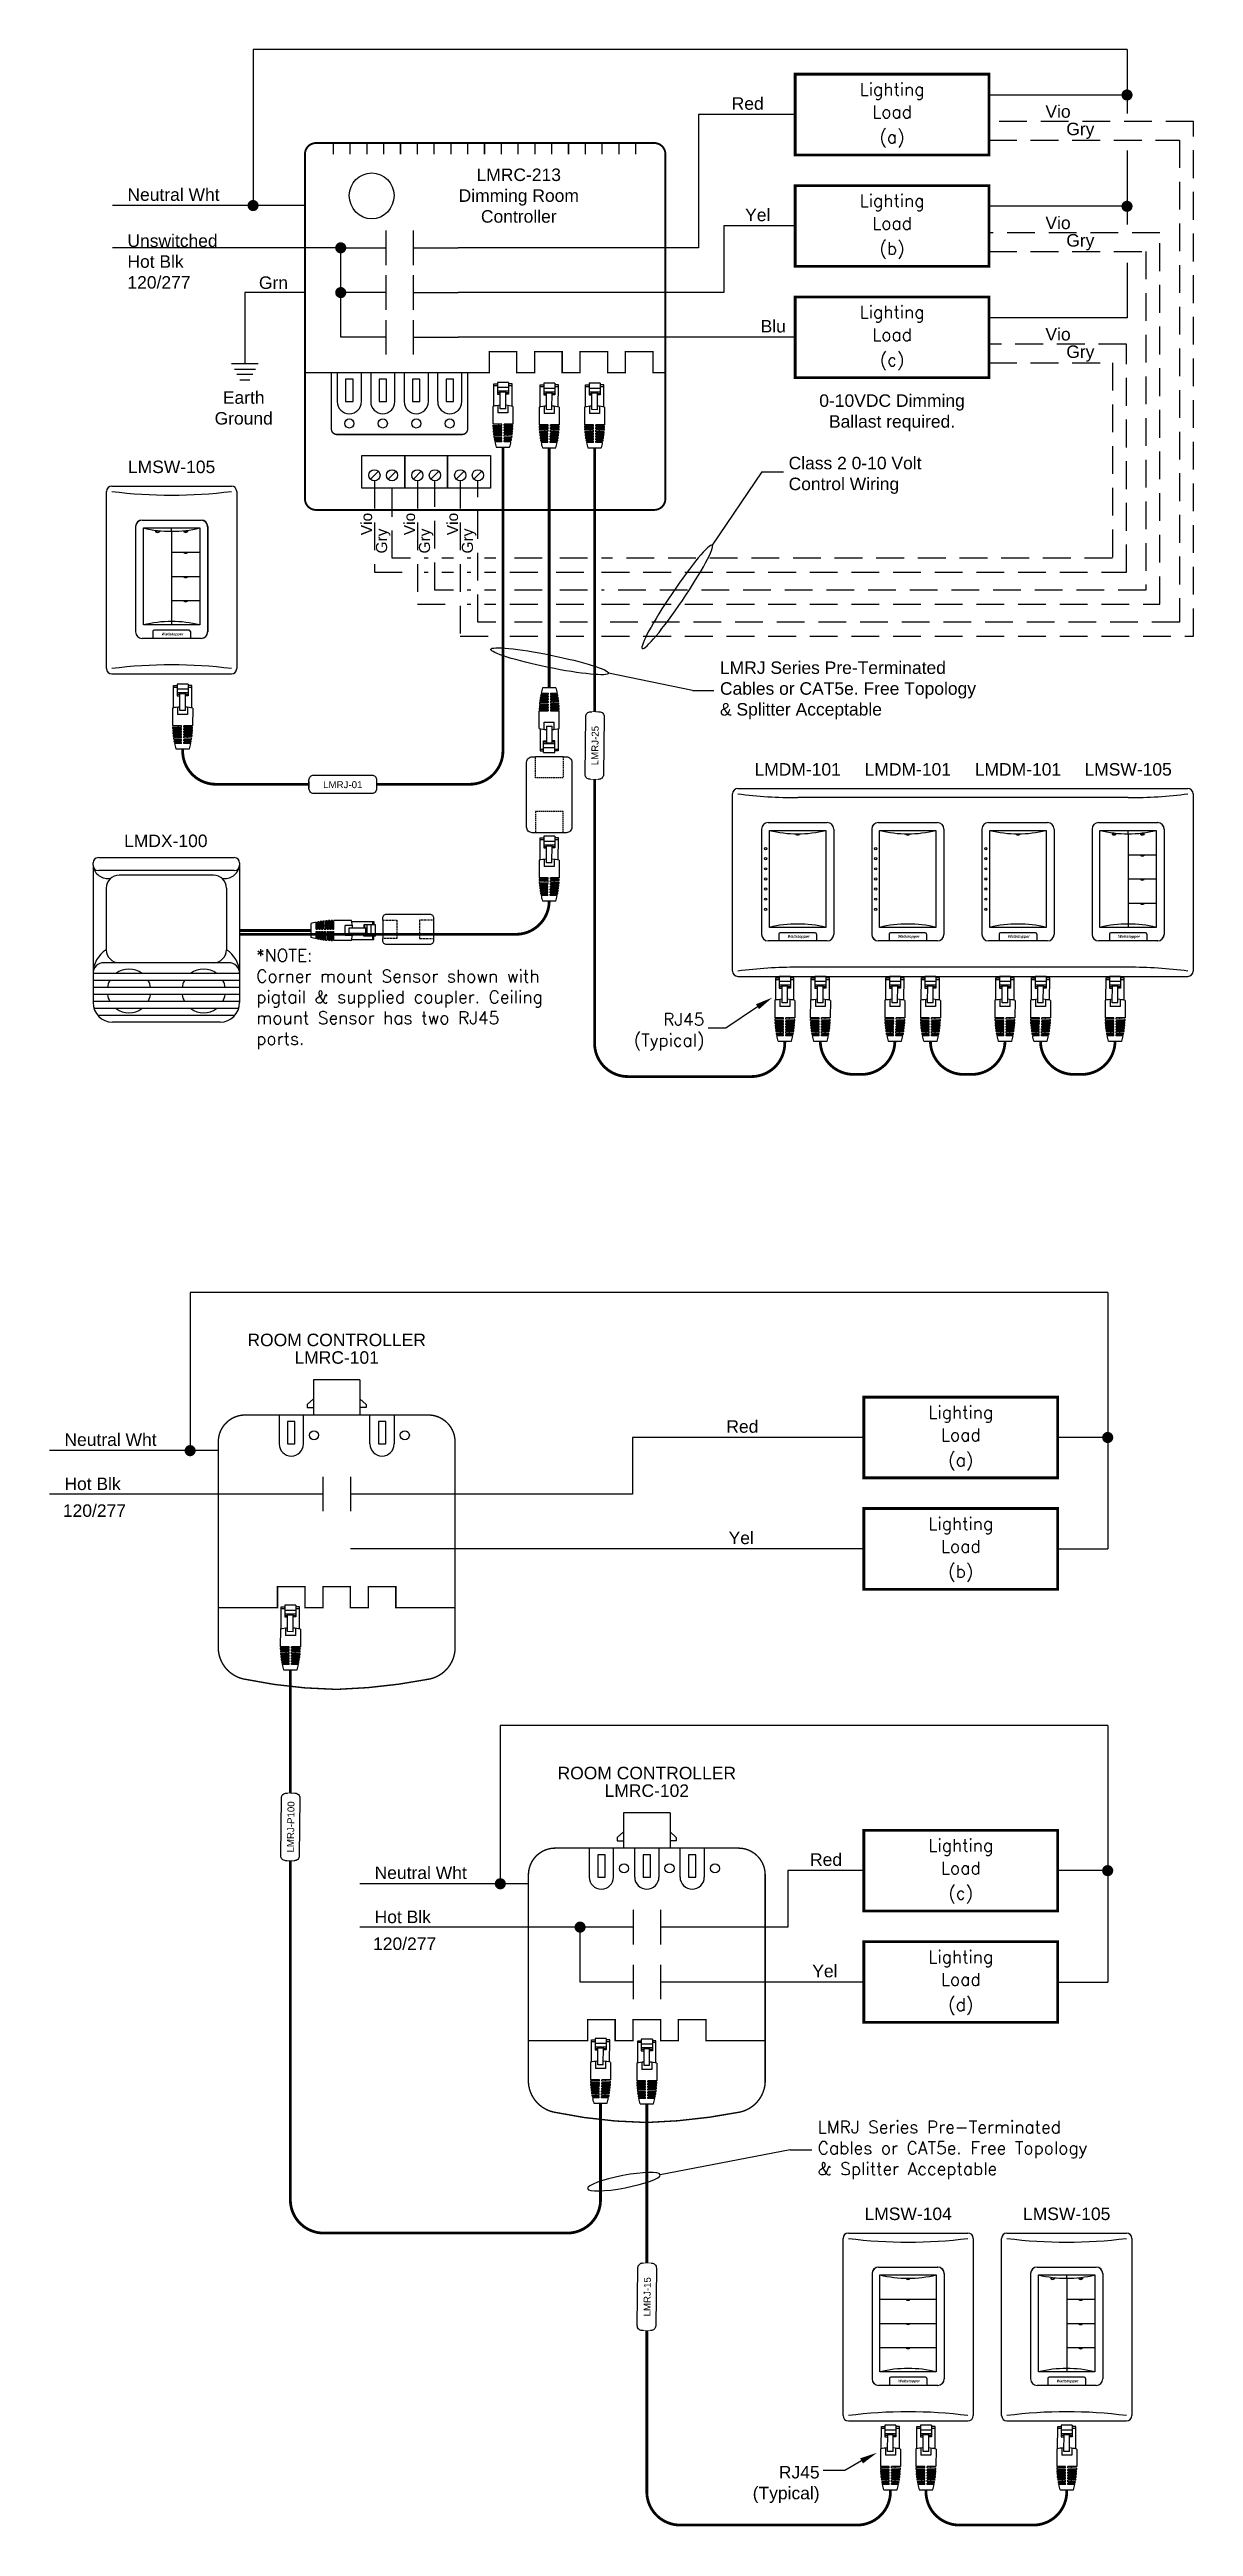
# Model space of a CAD drawing. Header units: inches. Extents: x 59 to 3361, y -1026 to 1732.
# Drawn here: x 1146.4 to 1352.3, y 31.7 to 477.8 of the extents above; entities that cross this region are included whole.
import ezdxf
from ezdxf.enums import TextEntityAlignment as Align

# ---------------------------------------------------------------- set-up
doc = ezdxf.new("R2010")
doc.units = ezdxf.units.IN
doc.header["$MEASUREMENT"] = 0
doc.linetypes.add('HIDDEN', pattern=[0.375, 0.25, -0.125])
doc.layers.add('WS_DETAIL', color=7, linetype='Continuous')
doc.styles.add('ARIAL', font='arial.ttf')
doc.styles.add('ROMANS', font='ROMANS.shx', dxfattribs={"height": 0.0625})

msp = doc.modelspace()

# ---------------------------------------------------------------- texts
at = {"style": 'ROMANS'}
for s, p in [('Lighting', (1298.04, 469.53)), ('Load', (1298.04, 465.46)), ('(a)', (1298.04, 460.92)), ('Lighting', (1298.04, 449.47)), ('Load', (1298.04, 445.4)), ('(b)', (1298.04, 440.87)), ('Lighting', (1298.04, 429.42)), ('Load', (1298.04, 425.35)), ('(c)', (1298.04, 420.81)), ('Lighting', (1310.41, 231.28)), ('Load', (1310.41, 227.21)), ('(a)', (1310.41, 222.67)), ('Lighting', (1310.41, 211.22)), ('Load', (1310.41, 207.14)), ('(b)', (1310.41, 202.61)), ('Lighting', (1310.41, 153.28)), ('Load', (1310.41, 149.2)), ('(c)', (1310.41, 144.67)), ('Lighting', (1310.41, 133.21)), ('Load', (1310.41, 129.14)), ('(d)', (1310.41, 124.6))]:
    msp.add_text(s, height=2.25, dxfattribs=at).set_placement(p, align=Align.CENTER)
at = {"linetype": 'Continuous', "style": 'ARIAL'}
for s, insert, char_height, width, attachment_point in [('Red', (1269.17, 468.07), 2.249, 51.3211, 4), ('Vio', (1325.65, 466.64), 2.249, 51.3211, 4), ('Gry', (1329.41, 463.17), 2.249, 51.3211, 4), ('Neutral Wht', (1160.39, 451.67), 2.2491, 37.2941, 4), ('Yel', (1271.59, 448.01), 2.249, 51.3211, 4), ('Vio', (1325.65, 446.58), 2.249, 51.3211, 4), ('Unswitched\\PHot Blk\\P120/277', (1160.39, 439.61), 2.249, 57.738, 4), ('Gry', (1329.41, 443.11), 2.249, 51.3211, 4), ('Blu', (1274.38, 427.96), 2.249, 51.3211, 4), ('Vio', (1325.65, 426.52), 2.249, 51.3211, 4), ('Gry', (1329.41, 423.05), 2.249, 51.3211, 4), ('LMRJ Series Pre-Terminated \\PCables or CAT5e. Free Topology \\P& Splitter Acceptable', (1267.06, 362.4), 2.2491, 57.738, 4), ('{\\Fromans|c0;*NOTE:\\PCorner mount Sensor shown with pigtail & supplied coupler. Ceiling mount Sensor has two RJ45 ports. }', (1183.58, 315.81), 2.2491, 57.738, 1), ('Neutral Wht', (1149.05, 227.45), 2.25, 37.309, 4), ('Red', (1268.21, 229.82), 2.25, 51.3416, 4), ('Hot Blk', (1149.05, 219.5), 2.25, 37.309, 4), ('120/277', (1148.77, 214.67), 2.25, 37.309, 4), ('Yel', (1268.62, 209.76), 2.25, 51.3416, 4), ('Red', (1283.28, 151.82), 2.25, 51.3416, 4), ('Neutral Wht', (1204.89, 149.45), 2.25, 37.309, 4), ('Hot Blk', (1204.89, 141.5), 2.25, 37.309, 4), ('120/277', (1204.61, 136.67), 2.25, 37.309, 4), ('Yel', (1283.68, 131.75), 2.25, 51.3416, 4), ('RJ45\\P(Typical)', (1285, 39.29), 2.25, 37.309, 6)]:
    msp.add_mtext(s, dxfattribs=dict(at, insert=insert, char_height=char_height, width=width, attachment_point=attachment_point))
at = {"style": 'ARIAL'}
for s, insert, char_height, width, attachment_point in [('Grn', (1184.06, 435.81), 2.248, 35.2871, 4), ('Earth\\PGround', (1181.32, 413.25), 2.248, 57.7149, 5), ('0-10VDC Dimming\\PBallast required.', (1298.04, 415.71), 2.25, 40.9705, 2)]:
    msp.add_mtext(s, dxfattribs=dict(at, insert=insert, char_height=char_height, width=width, attachment_point=attachment_point))
at = {"insert": (1279.42, 404.46), "char_height": 2.2491, "attachment_point": 1, "style": 'ARIAL'}
msp.add_mtext('{\\fHelveticaNeueLTStd-BdCn|b0|i0|c0|p1;Class 2 0-10 Volt \\PControl Wiring}', dxfattribs=at)
at = {"linetype": 'Continuous', "char_height": 1.999, "width": 51.3211, "attachment_point": 4, "rotation": 90, "style": 'ARIAL'}
for s, insert in [('Vio', (1203.45, 390.34)), ('Vio', (1211.18, 390.34)), ('Vio', (1218.92, 390.34)), ('Gry', (1206.44, 387.05)), ('Gry', (1214.17, 387.05)), ('Gry', (1221.9, 387.05))]:
    msp.add_mtext(s, dxfattribs=dict(at, insert=insert))

# ---------------------------------------------------------------- blocks, each defined once
blk = doc.blocks.new('*U122')
at = {"layer": 'WS_DETAIL', "const_width": 0.5}
for points in [[(0, 101.42), (0, 6)], [(55.84, 6), (55.84, 23.42)], [(6, 0), (49.84, 0)]]:
    blk.add_lwpolyline(points, dxfattribs=at)
for points in [[(0, 6, 0.414214), (6, 0)], [(49.84, 0, 0.414214), (55.84, 6)]]:
    blk.add_lwpolyline(points, format="xyb", dxfattribs=at)
blk = doc.blocks.new('*U123')
at = {"layer": 'WS_DETAIL', "const_width": 0.5}
for points in [[(0, 75.86), (0, 6)], [(43.86, 6), (43.86, 6.36)], [(6, 0), (37.86, 0)]]:
    blk.add_lwpolyline(points, dxfattribs=at)
for points in [[(0, 6, 0.414214), (6, 0)], [(37.86, 0, 0.414214), (43.86, 6)]]:
    blk.add_lwpolyline(points, format="xyb", dxfattribs=at)
blk = doc.blocks.new('A$C467F20F6')
at = {"linetype": 'Continuous'}
blk.add_line((36.48, 7.37), (13.08, 2.91), dxfattribs=at)
blk.add_line((36.48, 7.37), (40.37, 7.37))
at = {"extrusion": (0, 0, -1)}
blk.add_ellipse((6.54, 1.66), major_axis=(6.54, 1.25), ratio=0.168693, dxfattribs=at)
at = {"linetype": 'Continuous', "insert": (41.44, 7.37), "char_height": 2.25, "width": 57.7611, "attachment_point": 4, "style": 'ROMANS'}
blk.add_mtext('LMRJ Series Pre-Terminated \\PCables or CAT5e. Free Topology \\P& Splitter Acceptable', dxfattribs=at)
blk = doc.blocks.new('*U218')
for p, q in [((-4.19, 55.74), (-4.19, 49.41)), ((4.2, 55.74), (-4.19, 55.74)), ((4.2, 55.74), (4.2, 49.41)), ((-10.35, 49.41), (-10.35, 44.2)), ((-5.98, 44.2), (-5.98, 49.41)), ((-4.19, 52.35), (-5.3, 51.32)), ((-5.3, 51.32), (-5.3, 50.75)), ((-5.3, 50.75), (-4.19, 50.75)), ((4.2, 52.35), (5.32, 51.32)), ((5.32, 50.75), (4.2, 50.75)), ((5.32, 51.32), (5.32, 50.75)), ((6, 44.2), (6, 49.41)), ((10.36, 49.41), (10.36, 44.2)), ((-2.47, 38.28), (-2.47, 32.07)), ((-2.47, 38.28), (-2.47, 32.07)), ((2.48, 38.28), (2.48, 32.07)), ((2.48, 38.28), (2.48, 32.07))]:
    blk.add_line(p, q)
at = {"linetype": 'Continuous', "const_width": 0.25}
blk.add_lwpolyline([(0, 0, -0.048346), (-16.8, 1.88, -0.329956), (-21.3, 7.15), (-21.3, 44.59, -0.414214), (-16.48, 49.41), (16.5, 49.41, -0.414214), (21.32, 44.59), (21.32, 37.07), (21.32, 22.53), (21.32, 7.15, -0.329956), (16.82, 1.88, -0.0415), (0, 0, -0.024292)], format="xyb", dxfattribs=at)
for points in [[(-8.83, 44.2), (-7.5, 44.2), (-7.5, 48.23), (-8.83, 48.23)], [(7.52, 44.2), (8.84, 44.2), (8.84, 48.23), (7.52, 48.23)]]:
    blk.add_lwpolyline(points, close=True)
for points in [[(-2.47, 35.18), (-12, 35.18)], [(12.01, 35.18), (2.48, 35.18), (2.48, 35.18)]]:
    blk.add_lwpolyline(points)
at = {"const_width": 0.25}
blk.add_lwpolyline([(-21.3, 14.72), (-10.64, 14.72), (-10.64, 18.51), (-5.69, 18.51), (-5.69, 14.72), (-2.47, 14.72), (-2.47, 18.51), (2.49, 18.51), (2.49, 14.72), (5.7, 14.72), (5.7, 18.51), (10.66, 18.51), (10.66, 14.72), (21.32, 14.72)], dxfattribs=at)
for centre in [(-4.08, 45.77), (12.27, 45.77)]:
    blk.add_circle(centre, 0.82)
for centre in [(-8.17, 44.2), (8.18, 44.2)]:
    blk.add_arc(centre, 2.18, 180, 0)
at = {"char_height": 2.25, "width": 40.9705, "attachment_point": 2, "style": 'ARIAL'}
for s, insert in [('ROOM CONTROLLER', (0.01, 64.06)), ('LMRC-101', (0.01, 60.89))]:
    blk.add_mtext(s, dxfattribs=dict(at, insert=insert))
blk = doc.blocks.new('*U217')
for p, q in [((-4.19, 55.74), (-4.19, 49.41)), ((4.2, 55.74), (-4.19, 55.74)), ((4.2, 55.74), (4.2, 49.41)), ((-10.35, 49.41), (-10.35, 44.2)), ((-5.98, 44.2), (-5.98, 49.41)), ((-4.19, 52.35), (-5.3, 51.32)), ((-5.3, 51.32), (-5.3, 50.75)), ((-5.3, 50.75), (-4.19, 50.75)), ((-2.17, 44.2), (-2.17, 49.41)), ((2.19, 49.41), (2.19, 44.2)), ((4.2, 52.35), (5.32, 51.32)), ((5.32, 50.75), (4.2, 50.75)), ((5.32, 51.32), (5.32, 50.75)), ((6, 44.2), (6, 49.41)), ((10.36, 49.41), (10.36, 44.2)), ((-2.47, 38.28), (-2.47, 32.07)), ((-2.47, 38.28), (-2.47, 32.07)), ((2.48, 38.28), (2.48, 32.07)), ((2.48, 38.28), (2.48, 32.07)), ((-2.47, 28.4), (-2.47, 22.19)), ((-2.47, 28.4), (-2.47, 22.19)), ((2.48, 28.4), (2.48, 22.19)), ((2.48, 28.4), (2.48, 22.19))]:
    blk.add_line(p, q)
at = {"linetype": 'Continuous', "const_width": 0.25}
blk.add_lwpolyline([(0, 0, -0.048346), (-16.8, 1.88, -0.329956), (-21.3, 7.15), (-21.3, 44.59, -0.414214), (-16.48, 49.41), (16.5, 49.41, -0.414214), (21.32, 44.59), (21.32, 37.07), (21.32, 22.53), (21.32, 7.15, -0.329956), (16.82, 1.88, -0.0415), (0, 0, -0.024292)], format="xyb", dxfattribs=at)
for points in [[(-8.83, 44.2), (-7.5, 44.2), (-7.5, 48.23), (-8.83, 48.23)], [(-0.65, 44.2), (0.67, 44.2), (0.67, 48.23), (-0.65, 48.23)], [(7.52, 44.2), (8.84, 44.2), (8.84, 48.23), (7.52, 48.23)]]:
    blk.add_lwpolyline(points, close=True)
at = {"const_width": 1}
blk.add_lwpolyline([(-12.5, 35.18, 1), (-11.5, 35.18, 1)], format="xyb", close=True, dxfattribs=at)
for points in [[(-2.47, 35.18), (-12, 35.18)], [(-2.47, 25.3), (-12, 25.3), (-12, 34.68)], [(12.01, 35.18), (2.48, 35.18), (2.48, 35.18)], [(12.01, 25.3), (2.48, 25.3), (2.48, 25.3)]]:
    blk.add_lwpolyline(points)
at = {"const_width": 0.25}
blk.add_lwpolyline([(-21.3, 14.72), (-10.64, 14.72), (-10.64, 18.51), (-5.69, 18.51), (-5.69, 14.72), (-2.47, 14.72), (-2.47, 18.51), (2.49, 18.51), (2.49, 14.72), (5.7, 14.72), (5.7, 18.51), (10.66, 18.51), (10.66, 14.72), (21.32, 14.72)], dxfattribs=at)
for centre in [(-4.08, 45.77), (4.1, 45.77), (12.27, 45.77)]:
    blk.add_circle(centre, 0.82)
for centre in [(-8.17, 44.2), (0.01, 44.2), (8.18, 44.2)]:
    blk.add_arc(centre, 2.18, 180, 0)
at = {"char_height": 2.25, "width": 40.9705, "attachment_point": 2, "style": 'ARIAL'}
for s, insert in [('ROOM CONTROLLER', (0.01, 64.06)), ('LMRC-102', (0.01, 60.89))]:
    blk.add_mtext(s, dxfattribs=dict(at, insert=insert))
blk = doc.blocks.new('WallPlate1Gang')
for p, q in [((-11.72, 0.96), (-11.72, 32.87)), ((-10.76, 33.83), (10.76, 33.83)), ((11.72, 32.87), (11.72, 0.96)), ((-5.31, 27.69), (5.31, 27.69)), ((-6.49, 26.51), (-6.49, 7.57)), ((6.49, 26.51), (6.49, 7.57)), ((5.31, 6.39), (-5.31, 6.39)), ((-10.76, 0), (10.76, 0))]:
    blk.add_line(p, q)
for centre, radius, start, end in [((-10.76, 32.87), 0.96, 90, 180), ((0, 117.5), 85.31, 262.7571, 277.2429), ((10.76, 32.87), 0.96, 0, 90), ((-5.31, 26.51), 1.18, 90, 180), ((5.31, 26.51), 1.18, 0, 90), ((-5.31, 7.57), 1.18, 180, 270), ((5.31, 7.57), 1.18, 270, 0), ((-10.76, 0.96), 0.96, 180, 270), ((0, -83.67), 85.31, 82.7571, 97.2429), ((10.76, 0.96), 0.96, 270, 0)]:
    blk.add_arc(centre, radius, start, end)
blk = doc.blocks.new('*U113')
blk.add_blockref('WallPlate1Gang', (0, -0.01))
blk = doc.blocks.new('*U283')
for p, q in [((-6.5, 20.13), (-6.5, 1.18)), ((-5.32, 21.31), (5.32, 21.31)), ((-5.07, 2.44), (-5.07, 19.89)), ((-5.07, 19.89), (5.07, 19.89)), ((-0.33, 19.29), (-0.33, 19.19)), ((0.33, 19.29), (0.33, 19.19)), ((5.07, 19.89), (5.07, 2.44)), ((6.5, 20.13), (6.5, 1.18)), ((-5.07, 15.52), (0, 15.52)), ((-0.33, 15.53), (-0.33, 15.42)), ((0, 15.52), (5.07, 15.52)), ((0.33, 15.53), (0.33, 15.42)), ((-5.07, 11.16), (0, 11.16)), ((-0.33, 11.17), (-0.33, 11.06)), ((0, 11.16), (5.07, 11.16)), ((0.33, 11.17), (0.33, 11.06)), ((-5.07, 6.8), (0, 6.8)), ((-0.33, 6.81), (-0.33, 6.7)), ((0, 6.8), (5.07, 6.8)), ((0.33, 6.81), (0.33, 6.7)), ((5.32, 0), (-5.32, 0)), ((5.07, 2.44), (-5.07, 2.44)), ((5.07, 2.44), (-5.07, 2.44)), ((-3.38, 1.24), (-3.38, 0)), ((3.14, 1.48), (-3.14, 1.48)), ((3.38, 1.24), (3.38, 0))]:
    blk.add_line(p, q)
for centre, radius, start, end in [((-5.32, 20.13), 1.18, 90, 180), ((0, 41.25), 21.96, 256.6482, 283.3518), ((0, 19.73), 0.639, 238.6629, 301.3371), ((5.32, 20.13), 1.18, 0, 90), ((0, 15.97), 0.639, 238.6629, 301.3371), ((0, 11.61), 0.639, 238.6629, 301.3371), ((0, 7.25), 0.639, 238.6629, 301.3371), ((-5.32, 1.18), 1.18, 180, 270), ((0, -18.92), 21.96, 76.6482, 103.3518), ((-3.14, 1.24), 0.239, 90, 180), ((3.14, 1.24), 0.239, 0, 90), ((5.32, 1.18), 1.18, 270, 0)]:
    blk.add_arc(centre, radius, start, end)
at = {"style": 'ARIAL'}
for s, insert, char_height, width, attachment_point in [('LMSW-104', (0, 32.02), 2.25, 40.9705, 2), ('{\\fArial|b1|i1|c0|p34;Wattstopper}', (-1.79, 1.04), 0.4798, 3.7953, 1)]:
    blk.add_mtext(s, dxfattribs=dict(at, insert=insert, char_height=char_height, width=width, attachment_point=attachment_point))
blk = doc.blocks.new('*U286')
for p, q in [((-6.5, 20.13), (-6.5, 1.18)), ((-5.32, 21.31), (5.32, 21.31)), ((-5.07, 2.44), (-5.07, 19.89)), ((-5.07, 19.89), (5.07, 19.89)), ((-2.87, 19.29), (-2.87, 19.19)), ((-2.2, 19.29), (-2.87, 19.29)), ((-2.2, 19.29), (-2.2, 19.19)), ((0, 19.29), (0, 19.89)), ((0, 19.29), (0, 3.04)), ((2.2, 19.29), (2.2, 19.19)), ((2.2, 19.29), (2.87, 19.29)), ((2.87, 19.29), (2.87, 19.19)), ((5.07, 19.89), (5.07, 2.44)), ((6.5, 20.13), (6.5, 1.18)), ((0, 15.52), (5.07, 15.52)), ((2.2, 15.52), (2.2, 15.42)), ((2.87, 15.52), (2.87, 15.42)), ((0, 11.16), (5.07, 11.16)), ((2.2, 11.16), (2.2, 11.06)), ((2.87, 11.16), (2.87, 11.06)), ((0, 6.8), (5.07, 6.8)), ((2.2, 6.8), (2.2, 6.7)), ((2.87, 6.8), (2.87, 6.7)), ((5.32, 0), (-5.32, 0)), ((5.07, 2.44), (-5.07, 2.44)), ((-3.38, 1.24), (-3.38, 0)), ((3.14, 1.48), (-3.14, 1.48)), ((0, 3.04), (0, 2.44)), ((3.38, 1.24), (3.38, 0))]:
    blk.add_line(p, q)
for centre, radius, start, end in [((-5.32, 20.13), 1.18, 90, 180), ((0, 41.25), 21.96, 256.6482, 283.3518), ((-2.54, 19.73), 0.639, 238.6629, 301.3371), ((2.54, 19.73), 0.639, 238.6629, 301.3371), ((5.32, 20.13), 1.18, 0, 90), ((2.54, 15.96), 0.639, 238.6629, 301.3371), ((2.54, 11.6), 0.639, 238.6629, 301.3371), ((2.54, 7.24), 0.639, 238.6629, 301.3371), ((-5.32, 1.18), 1.18, 180, 270), ((0, -18.92), 21.96, 76.6482, 103.3518), ((-3.14, 1.24), 0.239, 90, 180), ((3.14, 1.24), 0.239, 0, 90), ((5.32, 1.18), 1.18, 270, 0)]:
    blk.add_arc(centre, radius, start, end)
at = {"style": 'ARIAL'}
for s, insert, char_height, width, attachment_point in [('LMSW-105', (0, 32.02), 2.25, 40.9705, 2), ('{\\fArial|b1|i1|c0|p34;Wattstopper}', (-1.79, 1.04), 0.4798, 3.7953, 1)]:
    blk.add_mtext(s, dxfattribs=dict(at, insert=insert, char_height=char_height, width=width, attachment_point=attachment_point))
blk = doc.blocks.new('*U112')
for p, q in [((-1.64, 7.37), (-1.63, 11.37)), ((-1.63, 11.37), (-0.99, 11.37)), ((-1.63, 11.09), (-0.99, 11.09)), ((1, 11.65), (-0.99, 11.65)), ((-0.99, 11.65), (-0.99, 9.56)), ((-0.99, 10.79), (1, 10.79)), ((-0.99, 10.12), (1, 10.12)), ((-0.5, 9.76), (-0.99, 9.76)), ((-0.99, 9.56), (-0.5, 9.56)), ((-0.5, 6.9), (-0.49, 10.12)), ((0.51, 9.89), (-0.49, 9.89)), ((0.5, 6.89), (0.51, 10.12)), ((1, 9.56), (0.5, 9.56)), ((1, 9.76), (0.51, 9.76)), ((1, 11.65), (1, 9.56)), ((1.65, 11.37), (1, 11.37)), ((1, 11.09), (1.65, 11.09)), ((1.64, 7.37), (1.65, 11.37)), ((-1.8, 7.34), (-1.81, 4.17)), ((-0.9, 7.49), (-0.9, 6.2)), ((0.9, 6.2), (-0.9, 6.2)), ((0.5, 6.89), (-0.5, 6.9)), ((0.9, 7.49), (0.9, 6.2)), ((1.81, 7.33), (1.8, 4.16)), ((-0.21, 4.16), (-1.81, 4.17)), ((-0.21, 3.92), (-1.81, 3.92)), ((-0.21, 3.67), (-1.8, 3.67)), ((-0.21, 3.42), (-1.79, 3.43)), ((-0.21, 3.18), (-1.78, 3.18)), ((-0.22, 2.93), (-1.76, 2.93)), ((-0.22, 2.69), (-1.74, 2.69)), ((-0.22, 2.44), (-1.71, 2.44)), ((-0.22, 2.19), (-1.68, 2.19)), ((-0.22, 1.95), (-1.65, 1.95)), ((-0.22, 1.7), (-1.61, 1.7)), ((-0.22, 1.45), (-1.57, 1.45)), ((-0.22, 1.21), (-1.52, 1.21)), ((-0.22, 0.96), (-1.47, 0.96)), ((-1.21, 0), (1.21, 0)), ((-0.81, 3.67), (-0.82, 3.43)), ((-0.82, 3.18), (-0.82, 2.93)), ((-0.82, 2.69), (-0.82, 2.44)), ((-0.82, 2.19), (-0.82, 1.95)), ((-0.82, 1.7), (-0.82, 1.45)), ((-0.82, 1.21), (-0.82, 0.96)), ((-0.81, 4.16), (-0.81, 3.92)), ((-0.22, 2.93), (-0.21, 3.18)), ((-0.22, 2.44), (-0.22, 2.69)), ((-0.22, 1.95), (-0.22, 2.19)), ((-0.22, 1.45), (-0.22, 1.7)), ((-0.22, 0.96), (-0.22, 1.21)), ((-0.21, 3.92), (-0.21, 4.16)), ((-0.21, 3.42), (-0.21, 3.67)), ((0.2, 1.95), (0.2, 2.19)), ((1.67, 2.19), (0.2, 2.19)), ((1.64, 1.94), (0.2, 1.95)), ((0.2, 1.45), (0.2, 1.7)), ((1.6, 1.7), (0.2, 1.7)), ((1.55, 1.45), (0.2, 1.45)), ((0.2, 0.96), (0.2, 1.21)), ((1.51, 1.2), (0.2, 1.21)), ((1.45, 0.96), (0.2, 0.96)), ((0.21, 3.92), (0.21, 4.16)), ((1.8, 4.16), (0.21, 4.16)), ((1.8, 3.91), (0.21, 3.92)), ((0.21, 3.42), (0.21, 3.67)), ((1.79, 3.67), (0.21, 3.67)), ((1.78, 3.42), (0.21, 3.42)), ((0.21, 2.93), (0.21, 3.18)), ((1.77, 3.18), (0.21, 3.18)), ((1.75, 2.93), (0.21, 2.93)), ((0.21, 2.44), (0.21, 2.68)), ((1.73, 2.68), (0.21, 2.68)), ((1.7, 2.44), (0.21, 2.44)), ((0.8, 1.7), (0.8, 1.45)), ((0.8, 1.21), (0.8, 0.96)), ((0.81, 4.16), (0.81, 3.92)), ((0.81, 3.67), (0.81, 3.42)), ((0.81, 3.18), (0.81, 2.93)), ((0.81, 2.68), (0.81, 2.44)), ((0.81, 2.19), (0.81, 1.94))]:
    blk.add_line(p, q)
for centre, radius, start, end in [((-0.01, -0.65), 8.19, 93.4212, 102.6603), ((-0.01, -0.65), 8.19, 77.1781, 86.4172), ((13.26, 4.15), 15.07, 180.8562, 181.7934), ((13.26, 4.15), 15.07, 182.7312, 183.6696), ((13.26, 4.15), 15.07, 184.6091, 185.5499), ((13.26, 4.15), 15.07, 186.4922, 187.4363), ((13.26, 4.15), 15.07, 188.3824, 189.3309), ((13.26, 4.15), 15.07, 190.282, 191.2359), ((13.26, 4.15), 15.07, 192.1931, 195.9571), ((-13.27, 4.18), 15.07, 343.8813, 347.6453), ((-13.27, 4.18), 15.07, 348.6025, 349.5565), ((-13.27, 4.18), 15.07, 350.5075, 351.456), ((-13.27, 4.18), 15.07, 352.4021, 353.3462), ((-13.27, 4.18), 15.07, 354.2885, 355.2293), ((-13.27, 4.18), 15.07, 356.1688, 357.1073), ((-13.27, 4.18), 15.07, 358.045, 358.9822)]:
    blk.add_arc(centre, radius, start, end)
blk = doc.blocks.new('*U248')
blk.add_lwpolyline([(-1.72, -5.19), (-1.6, 5.23, -0.414214), (-0.72, 6.09), (0.85, 6.08, -0.414214), (1.72, 5.19), (1.6, -5.23, -0.414214), (0.72, -6.09), (-0.85, -6.08, -0.414214)], format="xyb", close=True)
at = {"insert": (0.08, 0), "char_height": 1.25, "attachment_point": 5, "rotation": 89.3498, "style": 'ARIAL', "bg_fill": 3, "box_fill_scale": 1, "bg_fill_color": 256, "bg_fill_transparency": 0}
blk.add_mtext_dynamic_manual_height_columns('LMRJ-15', width=12.0337, gutter_width=70, heights=[0], dxfattribs=at)
blk = doc.blocks.new('*U251')
blk.add_lwpolyline([(-1.72, -5.19), (-1.6, 5.23, -0.414214), (-0.72, 6.09), (0.85, 6.08, -0.414214), (1.72, 5.19), (1.6, -5.23, -0.414214), (0.72, -6.09), (-0.85, -6.08, -0.414214)], format="xyb", close=True)
at = {"insert": (0.08, 0), "char_height": 1.25, "attachment_point": 5, "rotation": 89.3606, "style": 'ARIAL', "bg_fill": 3, "box_fill_scale": 1, "bg_fill_color": 256, "bg_fill_transparency": 0}
blk.add_mtext_dynamic_manual_height_columns('LMRJ-P100', width=12.0337, gutter_width=70, heights=[0], dxfattribs=at)
blk = doc.blocks.new('*U130')
at = {"layer": 'WS_DETAIL', "const_width": 0.5}
for points in [[(0, 6.36), (0, 6)], [(25.34, 6), (25.34, 6.36)], [(6, 0), (19.34, 0)]]:
    blk.add_lwpolyline(points, dxfattribs=at)
for points in [[(0, 6, 0.414214), (6, 0)], [(19.34, 0, 0.414214), (25.34, 6)]]:
    blk.add_lwpolyline(points, format="xyb", dxfattribs=at)
blk = doc.blocks.new('A$C28216DC1')
blk.add_lwpolyline([(22.84, 8.11), (17.13, 4.27), (13.98, 4.27)])
blk.add_solid([(23.11, 7.67), (22.56, 8.56), (25.52, 9.76)])
at = {"linetype": 'Continuous', "insert": (13.29, 3.59), "char_height": 2.25, "width": 37.309, "attachment_point": 6, "style": 'ROMANS'}
blk.add_mtext('\\pi29.81;RJ45\\P\\pi22.42;(Typical)', dxfattribs=at)
blk = doc.blocks.new('A$C2A821E27')
for p, q in [((1.27, 1.3), (2.43, 2.46)), ((3.84, 1.3), (5, 2.46))]:
    blk.add_line(p, q)
blk.add_lwpolyline([(0, 4.76), (6.27, 4.76), (6.27, 0), (0, 0)], close=True)
for centre in [(1.85, 1.88), (4.42, 1.88)]:
    blk.add_circle(centre, 0.82)
blk = doc.blocks.new('*U180')
for p, q in [((-17.89, 50.31), (-17.89, 44.1)), ((-17.89, 50.31), (-17.89, 44.1)), ((-12.94, 50.31), (-12.94, 44.1)), ((-12.94, 50.31), (-12.94, 44.1)), ((-26, 47.2), (-17.89, 47.2)), ((-12.94, 47.2), (-4.83, 47.2)), ((-17.89, 42.25), (-17.89, 36.04)), ((-17.89, 42.25), (-17.89, 36.04)), ((-12.94, 42.25), (-12.94, 36.04)), ((-12.94, 42.25), (-12.94, 36.04)), ((-12.94, 39.14), (-4.83, 39.14)), ((-17.89, 34.19), (-17.89, 27.98)), ((-17.89, 34.19), (-17.89, 27.98)), ((-12.94, 34.19), (-12.94, 27.98)), ((-12.94, 34.19), (-12.94, 27.98)), ((-12.94, 31.09), (-4.83, 31.09)), ((-26.64, 24.72), (-26.64, 19.51)), ((-22.27, 19.51), (-22.27, 24.72)), ((-20.61, 24.72), (-20.61, 19.51)), ((-16.25, 19.51), (-16.25, 24.72)), ((-14.58, 24.72), (-14.58, 19.51)), ((-10.22, 19.51), (-10.22, 24.72)), ((-8.56, 24.72), (-8.56, 19.51)), ((-4.19, 19.51), (-4.19, 24.72))]:
    blk.add_line(p, q)
for points, const_width in [([(-0.09, 66.07), (30.45, 66.07, -0.414214), (32.44, 64.07), (32.44, 2, -0.414214), (30.45, 0), (-30.45, 0, -0.414214), (-32.44, 2), (-32.44, 64.07, -0.414214), (-30.45, 66.07), (-0.09, 66.07)], 0.343), ([(-27.68, 24.72), (-27.68, 14.58, 0.414214), (-26.68, 13.58), (-4.15, 13.58, 0.414214), (-3.15, 14.58), (-3.15, 24.72)], 0.25)]:
    blk.add_lwpolyline(points, format="xyb", dxfattribs=dict(const_width=const_width))
at = {"const_width": 0.25}
for points in [[(-27.34, 64.06), (-27.34, 66.07)], [(-24.32, 64.06), (-24.32, 66.07)], [(-21.29, 64.06), (-21.29, 66.07)], [(-18.27, 64.06), (-18.27, 66.07)], [(-15.24, 64.06), (-15.24, 66.07)], [(-12.22, 64.06), (-12.22, 66.07)], [(-9.19, 64.06), (-9.19, 66.07)], [(-6.17, 64.06), (-6.17, 66.07)], [(-3.15, 64.06), (-3.15, 66.07)], [(-0.12, 64.06), (-0.12, 66.07)], [(2.9, 64.06), (2.9, 66.07)], [(5.93, 64.06), (5.93, 66.07)], [(8.95, 64.06), (8.95, 66.07)], [(11.98, 64.06), (11.98, 66.07)], [(15, 64.06), (15, 66.07)], [(18.03, 64.06), (18.03, 66.07)], [(21.05, 64.06), (21.05, 66.07)], [(24.07, 64.06), (24.07, 66.07)], [(27.1, 64.06), (27.1, 66.07)], [(32.44, 24.72), (30.2, 24.72), (30.2, 28.51), (25.24, 28.51), (25.24, 24.72), (22.03, 24.72), (22.03, 28.51), (17.07, 28.51), (17.07, 24.72), (13.86, 24.72), (13.86, 28.51), (8.9, 28.51), (8.9, 24.72), (5.69, 24.72), (5.69, 28.51), (0.73, 28.51), (0.73, 24.72), (-32.44, 24.72)]]:
    blk.add_lwpolyline(points, dxfattribs=at)
for points in [[(-20.43, 52.43), (-21.24, 52.51), (-21.99, 52.75), (-22.67, 53.13), (-23.27, 53.64), (-23.77, 54.26), (-24.14, 54.98), (-24.38, 55.78), (-24.46, 56.64), (-24.46, 56.64), (-24.38, 57.45), (-24.14, 58.2), (-23.77, 58.89), (-23.27, 59.49), (-22.67, 59.98), (-21.99, 60.36), (-21.24, 60.59), (-20.43, 60.68), (-20.43, 60.68), (-19.63, 60.59), (-18.87, 60.36), (-18.19, 59.98), (-17.59, 59.49), (-17.09, 58.89), (-16.72, 58.2), (-16.48, 57.45), (-16.4, 56.64), (-16.4, 56.64), (-16.48, 55.78), (-16.72, 54.98), (-17.09, 54.26), (-17.59, 53.64), (-18.19, 53.13), (-18.87, 52.75), (-19.63, 52.51), (-20.43, 52.43), (-20.43, 52.43), (-20.43, 52.43)], [(-17.89, 39.14), (-26, 39.14), (-26, 47.2)], [(-17.89, 31.09), (-26, 31.09), (-26, 39.14)]]:
    blk.add_lwpolyline(points)
at = {"const_width": 1}
for points in [[(-26.5, 47.2, 1), (-25.5, 47.2, 1)], [(-26.5, 39.14, 1), (-25.5, 39.14, 1)]]:
    blk.add_lwpolyline(points, format="xyb", close=True, dxfattribs=at)
for points in [[(-25.12, 19.51), (-23.79, 19.51), (-23.79, 23.54), (-25.12, 23.54)], [(-19.09, 19.51), (-17.77, 19.51), (-17.77, 23.54), (-19.09, 23.54)], [(-13.06, 19.51), (-11.74, 19.51), (-11.74, 23.54), (-13.06, 23.54)], [(-7.04, 19.51), (-5.71, 19.51), (-5.71, 23.54), (-7.04, 23.54)]]:
    blk.add_lwpolyline(points, close=True)
for centre in [(-24.45, 15.57), (-18.43, 15.57), (-12.4, 15.57), (-6.37, 15.57)]:
    blk.add_circle(centre, 0.819)
for centre in [(-24.45, 19.51), (-18.43, 19.51), (-12.4, 19.51), (-6.37, 19.51)]:
    blk.add_arc(centre, 2.18, 180, 0)
at = {"xscale": 1.231745505108387, "yscale": 1.231745505108387, "zscale": 1.231745505108387}
for p in [(-22.21, 3.92), (-14.49, 3.92), (-6.76, 3.92)]:
    blk.add_blockref('A$C2A821E27', p, dxfattribs=at)
at = {"insert": (6.05, 61.48), "char_height": 2.25, "width": 40.9705, "attachment_point": 2, "style": 'ARIAL'}
blk.add_mtext('LMRC-213\\PDimming Room\\PController', dxfattribs=at)
blk = doc.blocks.new('*U115')
for p, q in [((1.21, 0), (-1.21, 0)), ((-1.81, -7.33), (-1.8, -4.16)), ((-1.8, -3.91), (-0.21, -3.92)), ((-1.8, -4.16), (-0.21, -4.16)), ((-1.79, -3.67), (-0.21, -3.67)), ((-1.78, -3.42), (-0.21, -3.42)), ((-1.77, -3.18), (-0.21, -3.18)), ((-1.75, -2.93), (-0.21, -2.93)), ((-1.73, -2.68), (-0.21, -2.68)), ((-1.7, -2.44), (-0.21, -2.44)), ((-1.67, -2.19), (-0.2, -2.19)), ((-1.64, -1.94), (-0.2, -1.95)), ((-1.6, -1.7), (-0.2, -1.7)), ((-1.55, -1.45), (-0.2, -1.45)), ((-1.51, -1.2), (-0.2, -1.21)), ((-1.45, -0.96), (-0.2, -0.96)), ((-0.81, -2.19), (-0.81, -1.94)), ((-0.81, -2.68), (-0.81, -2.44)), ((-0.81, -3.18), (-0.81, -2.93)), ((-0.81, -3.67), (-0.81, -3.42)), ((-0.81, -4.16), (-0.81, -3.92)), ((-0.8, -1.21), (-0.8, -0.96)), ((-0.8, -1.7), (-0.8, -1.45)), ((-0.21, -2.44), (-0.21, -2.68)), ((-0.21, -2.93), (-0.21, -3.18)), ((-0.21, -3.42), (-0.21, -3.67)), ((-0.21, -3.92), (-0.21, -4.16)), ((-0.2, -0.96), (-0.2, -1.21)), ((-0.2, -1.45), (-0.2, -1.7)), ((-0.2, -1.95), (-0.2, -2.19)), ((0.22, -2.93), (0.21, -3.18)), ((0.21, -3.18), (1.78, -3.18)), ((0.21, -3.42), (1.79, -3.43)), ((0.21, -3.42), (0.21, -3.67)), ((0.21, -3.67), (1.8, -3.67)), ((0.21, -3.92), (1.81, -3.92)), ((0.21, -3.92), (0.21, -4.16)), ((0.21, -4.16), (1.81, -4.17)), ((0.22, -0.96), (1.47, -0.96)), ((0.22, -0.96), (0.22, -1.21)), ((0.22, -1.21), (1.52, -1.21)), ((0.22, -1.45), (1.57, -1.45)), ((0.22, -1.45), (0.22, -1.7)), ((0.22, -1.7), (1.61, -1.7)), ((0.22, -1.95), (1.65, -1.95)), ((0.22, -1.95), (0.22, -2.19)), ((0.22, -2.19), (1.68, -2.19)), ((0.22, -2.44), (1.71, -2.44)), ((0.22, -2.44), (0.22, -2.69)), ((0.22, -2.69), (1.74, -2.69)), ((0.22, -2.93), (1.76, -2.93)), ((0.81, -3.67), (0.82, -3.43)), ((0.81, -4.16), (0.81, -3.92)), ((0.82, -1.21), (0.82, -0.96)), ((0.82, -1.7), (0.82, -1.45)), ((0.82, -2.19), (0.82, -1.95)), ((0.82, -2.69), (0.82, -2.44)), ((0.82, -3.18), (0.82, -2.93)), ((1.8, -7.34), (1.81, -4.17)), ((-1.64, -7.37), (-1.65, -11.37)), ((-0.9, -7.49), (-0.9, -6.2)), ((-0.9, -6.2), (0.9, -6.2)), ((-0.5, -6.89), (-0.51, -10.12)), ((-0.5, -6.89), (0.5, -6.9)), ((0.5, -6.9), (0.49, -10.12)), ((0.9, -7.49), (0.9, -6.2)), ((1.64, -7.37), (1.63, -11.37)), ((-1, -11.09), (-1.65, -11.09)), ((-1.65, -11.37), (-1, -11.37)), ((-1, -11.65), (-1, -9.56)), ((-1, -9.56), (-0.5, -9.56)), ((-1, -9.76), (-0.51, -9.76)), ((0.99, -10.12), (-1, -10.12)), ((0.99, -10.79), (-1, -10.79)), ((-1, -11.65), (0.99, -11.65)), ((-0.51, -9.89), (0.49, -9.89)), ((0.99, -9.56), (0.5, -9.56)), ((0.5, -9.76), (0.99, -9.76)), ((0.99, -11.65), (0.99, -9.56)), ((1.63, -11.09), (0.99, -11.09)), ((1.63, -11.37), (0.99, -11.37))]:
    blk.add_line(p, q)
for centre, radius, start, end in [((13.27, -4.18), 15.07, 163.8813, 167.6453), ((13.27, -4.18), 15.07, 178.045, 178.9822), ((13.27, -4.18), 15.07, 176.1688, 177.1073), ((13.27, -4.18), 15.07, 174.2885, 175.2293), ((13.27, -4.18), 15.07, 172.4021, 173.3462), ((13.27, -4.18), 15.07, 170.5075, 171.456), ((13.27, -4.18), 15.07, 168.6025, 169.5565), ((-13.26, -4.15), 15.07, 12.1931, 15.9571), ((-13.26, -4.15), 15.07, 10.282, 11.2359), ((-13.26, -4.15), 15.07, 8.3824, 9.3309), ((-13.26, -4.15), 15.07, 6.4922, 7.4363), ((-13.26, -4.15), 15.07, 4.6091, 5.5499), ((-13.26, -4.15), 15.07, 2.7312, 3.6696), ((-13.26, -4.15), 15.07, 0.8562, 1.7934), ((0.01, 0.65), 8.19, 257.1781, 266.4172), ((0.01, 0.65), 8.19, 273.4212, 282.6603)]:
    blk.add_arc(centre, radius, start, end)
blk = doc.blocks.new('*U133')
at = {"linetype": 'HIDDEN'}
for p, q in [((-6.83, 2.48), (-3.03, 2.48)), ((-3.03, 2.48), (-3.03, -2.48)), ((6.83, 2.48), (3.03, 2.48)), ((3.03, 2.48), (3.03, -2.48)), ((-3.03, -2.48), (-6.83, -2.48)), ((3.03, -2.48), (6.83, -2.48))]:
    blk.add_line(p, q, dxfattribs=at)
for p, q in [((-6.83, 2.48), (-6.83, -2.48)), ((6.83, 2.48), (6.83, -2.48))]:
    blk.add_line(p, q)
for points in [[(-6.83, 2.48), (-6.83, 3.08, -0.414214), (-5.83, 4.08), (5.83, 4.08, -0.414214), (6.83, 3.08), (6.83, 2.48)], [(6.83, -2.48), (6.83, -3.08, -0.414214), (5.83, -4.08), (-5.83, -4.08, -0.414214), (-6.83, -3.08), (-6.83, -2.48)]]:
    blk.add_lwpolyline(points, format="xyb")
blk = doc.blocks.new('*U185')
for p, q in [((-12.23, 13.61), (12.23, 13.61)), ((-13.2, 12.65), (-13.2, 12.23)), ((-13.19, 12.12), (-13.19, -12.51)), ((12.23, 11.27), (-12.23, 11.27)), ((8.48, 10.46), (-8.48, 10.46)), ((13.19, 12.65), (13.19, 12.23)), ((13.19, 12.12), (13.19, -12.51)), ((-10.83, 8.12), (-10.83, -2.98)), ((10.82, 8.12), (10.82, -2.98)), ((13.19, -7.24), (-13.19, -7.24)), ((13.19, -8.51), (-13.19, -8.51)), ((11.23, -5.33), (-11.23, -5.33)), ((13.19, -9.77), (-13.19, -9.77)), ((13.19, -11.04), (-13.19, -11.04)), ((13.19, -12.31), (-13.19, -12.31)), ((13.02, -13.58), (-13.02, -13.58)), ((12.3, -14.84), (-12.3, -14.84)), ((9.68, -16.02), (-9.68, -16.02))]:
    blk.add_line(p, q)
at = {"const_width": 0.5}
blk.add_lwpolyline([(13.19, 0.49), (26, 0.49)], dxfattribs=at)
for centre, radius, start, end in [((-12.23, 12.65), 0.965, 90, 180), ((12.23, 12.65), 0.965, 0, 90), ((-12.23, 12.23), 0.965, 180, 270), ((-10.51, 12.56), 2.72, 189.3383, 280.3118), ((-8.48, 8.12), 2.34, 90, 180), ((8.48, 8.12), 2.34, 0, 90), ((10.5, 12.56), 2.72, 259.6882, 350.6617), ((12.23, 12.23), 0.965, 270, 0), ((-8.13, -7.26), 5.06, 122.1791, 180.2423), ((-8.48, -2.98), 2.34, 180, 270), ((8.48, -2.98), 2.34, 270, 0), ((8.13, -7.26), 5.06, 359.7577, 57.8209), ((-11.23, -7.28), 1.96, 90, 180), ((-6.72, -10.4), 3.94, 151.3746, 170.9384), ((-6.72, -10.4), 3.94, 53.1936, 126.8064), ((-6.72, -10.4), 3.94, 9.0616, 28.6254), ((6.72, -10.4), 3.94, 151.3746, 170.9384), ((6.72, -10.4), 3.94, 53.1936, 126.8064), ((6.72, -10.4), 3.94, 9.0616, 28.6254), ((11.23, -7.28), 1.96, 0, 90), ((-9.68, -12.51), 3.51, 180, 270), ((-6.72, -10.4), 3.94, 189.4443, 209.0566), ((-6.72, -10.4), 3.94, 330.9434, 350.5557), ((6.72, -10.4), 3.94, 189.4443, 209.0566), ((9.68, -12.51), 3.51, 270, 0), ((6.72, -10.4), 3.94, 330.9434, 350.5557), ((-6.72, -10.4), 3.94, 233.8289, 306.1711), ((6.72, -10.4), 3.94, 233.8289, 306.1711)]:
    blk.add_arc(centre, radius, start, end)
at = {"rotation": 270}
blk.add_blockref('*U112', (26, 0.49), dxfattribs=at)
at = {"xscale": 0.6687071920106525, "yscale": 0.6687071920106525, "zscale": 0.6687071920106525}
blk.add_blockref('*U133', (43.55, 0.69), dxfattribs=at)
at = {"insert": (-0.09, 17.76), "char_height": 2.25, "width": 40.9705, "attachment_point": 2, "style": 'ARIAL'}
blk.add_mtext('LMDX-100', dxfattribs=at)
blk = doc.blocks.new('WallPlate4Gang')
for p, q in [((-40.62, 0.96), (-40.62, 32.88)), ((-39.66, 33.84), (-18.14, 33.84)), ((30.59, 32.2), (-28.9, 32.2)), ((-19.83, 33.84), (21.52, 33.84)), ((0, 33.84), (41.35, 33.84)), ((42.31, 32.88), (42.31, 0.96)), ((-34.21, 27.7), (-23.58, 27.7)), ((-14.38, 27.7), (-3.75, 27.7)), ((5.44, 27.7), (16.08, 27.7)), ((25.27, 27.7), (35.9, 27.7)), ((-35.39, 26.52), (-35.39, 7.57)), ((-22.4, 26.52), (-22.4, 7.57)), ((-15.56, 26.52), (-15.56, 7.57)), ((-2.57, 26.52), (-2.57, 7.57)), ((4.26, 26.52), (4.26, 7.57)), ((17.26, 26.52), (17.26, 7.57)), ((24.09, 26.52), (24.09, 7.57)), ((37.08, 26.52), (37.08, 7.57)), ((-23.58, 6.39), (-34.21, 6.39)), ((-3.75, 6.39), (-14.38, 6.39)), ((16.08, 6.39), (5.44, 6.39)), ((35.9, 6.39), (25.27, 6.39)), ((-39.66, 0), (-18.14, 0)), ((30.59, 1.64), (-28.9, 1.64)), ((-19.83, 0), (21.52, 0)), ((0, 0), (41.35, 0))]:
    blk.add_line(p, q)
for centre, radius, start, end in [((-39.66, 32.88), 0.96, 90, 180), ((-28.9, 117.54), 85.35, 262.7571, 270), ((30.59, 117.54), 85.35, 270, 277.2429), ((41.35, 32.88), 0.96, 0, 90), ((-34.21, 26.52), 1.18, 90, 180), ((-23.58, 26.52), 1.18, 0, 90), ((-14.38, 26.52), 1.18, 90, 180), ((-3.75, 26.52), 1.18, 0, 90), ((5.44, 26.52), 1.18, 90, 180), ((16.08, 26.52), 1.18, 0, 90), ((25.27, 26.52), 1.18, 90, 180), ((35.9, 26.52), 1.18, 0, 90), ((-34.21, 7.57), 1.18, 180, 270), ((-23.58, 7.57), 1.18, 270, 0), ((-14.38, 7.57), 1.18, 180, 270), ((-3.75, 7.57), 1.18, 270, 0), ((5.44, 7.57), 1.18, 180, 270), ((16.08, 7.57), 1.18, 270, 0), ((25.27, 7.57), 1.18, 180, 270), ((35.9, 7.57), 1.18, 270, 0), ((-39.66, 0.96), 0.96, 180, 270), ((-28.9, -83.7), 85.35, 90, 97.2429), ((30.59, -83.7), 85.35, 82.7571, 90), ((41.35, 0.96), 0.96, 270, 0)]:
    blk.add_arc(centre, radius, start, end)
blk = doc.blocks.new('*U114')
blk.add_blockref('WallPlate4Gang', (28.9, 0))
blk = doc.blocks.new('*U285')
for p, q in [((-6.5, 20.13), (-6.5, 1.18)), ((-5.32, 21.31), (5.32, 21.31)), ((-5.07, 2.44), (-5.07, 19.89)), ((-5.07, 19.89), (5.07, 19.89)), ((-5.07, 19.89), (5.07, 19.89)), ((-0.33, 19.29), (-0.33, 19.19)), ((0.33, 19.29), (0.33, 19.19)), ((5.07, 19.89), (5.07, 2.44)), ((6.5, 20.13), (6.5, 1.18)), ((5.32, 0), (-5.32, 0)), ((5.07, 2.44), (-5.07, 2.44)), ((5.07, 2.44), (-5.07, 2.44)), ((-3.38, 1.24), (-3.38, 0)), ((3.14, 1.48), (-3.14, 1.48)), ((3.38, 1.24), (3.38, 0))]:
    blk.add_line(p, q)
for centre in [(-5.78, 16.63), (-5.78, 14.81), (-5.78, 12.99), (-5.78, 11.16), (-5.78, 9.34), (-5.78, 7.52), (-5.78, 5.7)]:
    blk.add_circle(centre, 0.199)
for centre, radius, start, end in [((-5.32, 20.13), 1.18, 90, 180), ((0, 41.25), 21.96, 256.6482, 283.3518), ((0, 19.73), 0.639, 238.6629, 301.3371), ((5.32, 20.13), 1.18, 0, 90), ((-5.32, 1.18), 1.18, 180, 270), ((0, -18.92), 21.96, 76.6482, 103.3518), ((-3.14, 1.24), 0.239, 90, 180), ((3.14, 1.24), 0.239, 0, 90), ((5.32, 1.18), 1.18, 270, 0)]:
    blk.add_arc(centre, radius, start, end)
at = {"style": 'ARIAL'}
for s, insert, char_height, width, attachment_point in [('LMDM-101', (0, 32.02), 2.25, 40.9705, 2), ('{\\fArial|b1|i1|c0|p34;Wattstopper}', (-1.79, 1.04), 0.4798, 3.7953, 1)]:
    blk.add_mtext(s, dxfattribs=dict(at, insert=insert, char_height=char_height, width=width, attachment_point=attachment_point))
blk = doc.blocks.new('*U132')
at = {"linetype": 'HIDDEN'}
for p, q in [((-2.48, 3.03), (-2.48, 6.83)), ((2.48, 6.83), (2.48, 3.03)), ((2.48, 3.03), (-2.48, 3.03)), ((2.48, -3.03), (-2.48, -3.03)), ((-2.48, -3.03), (-2.48, -6.83)), ((2.48, -6.83), (2.48, -3.03))]:
    blk.add_line(p, q, dxfattribs=at)
for p, q in [((2.48, 6.83), (-2.48, 6.83)), ((2.48, -6.83), (-2.48, -6.83))]:
    blk.add_line(p, q)
for points in [[(-2.48, -6.83), (-3.08, -6.83, -0.414214), (-4.08, -5.83), (-4.08, 5.83, -0.414214), (-3.08, 6.83), (-2.48, 6.83)], [(2.48, 6.83), (3.08, 6.83, -0.414214), (4.08, 5.83), (4.08, -5.83, -0.414214), (3.08, -6.83), (2.48, -6.83)]]:
    blk.add_lwpolyline(points, format="xyb")
blk = doc.blocks.new('*U124')
at = {"layer": 'WS_DETAIL', "const_width": 0.5}
for points in [[(0, 113.21), (0, 6)], [(34.24, 6), (34.24, 6.38)], [(6, 0), (28.24, 0)]]:
    blk.add_lwpolyline(points, dxfattribs=at)
for points in [[(0, 6, 0.414214), (6, 0)], [(28.24, 0, 0.414214), (34.24, 6)]]:
    blk.add_lwpolyline(points, format="xyb", dxfattribs=at)
blk = doc.blocks.new('*U246')
blk.add_lwpolyline([(-1.72, -5.19), (-1.6, 5.23, -0.414214), (-0.72, 6.09), (0.85, 6.08, -0.414214), (1.72, 5.19), (1.6, -5.23, -0.414214), (0.72, -6.09), (-0.85, -6.08, -0.414214)], format="xyb", close=True)
at = {"insert": (0.08, 0), "char_height": 1.25, "attachment_point": 5, "rotation": 89.3498, "style": 'ARIAL', "bg_fill": 3, "box_fill_scale": 1, "bg_fill_color": 256, "bg_fill_transparency": 0}
blk.add_mtext_dynamic_manual_height_columns('LMRJ-25', width=12.0337, gutter_width=70, heights=[0], dxfattribs=at)
blk = doc.blocks.new('*U125')
at = {"layer": 'WS_DETAIL', "const_width": 0.5}
for points in [[(0, 60.71), (0, 6)], [(-57.66, 6), (-57.66, 6.38)], [(-6, 0), (-51.66, 0)]]:
    blk.add_lwpolyline(points, dxfattribs=at)
for points in [[(-51.66, 0, -0.414214), (-57.66, 6)], [(0, 6, -0.414214), (-6, 0)]]:
    blk.add_lwpolyline(points, format="xyb", dxfattribs=at)
blk = doc.blocks.new('*U245')
at = {"insert": (0, -0.08), "char_height": 1.25, "attachment_point": 5, "style": 'ARIAL', "bg_fill": 3, "box_fill_scale": 1, "bg_fill_color": 256, "bg_fill_transparency": 0}
blk.add_mtext_dynamic_manual_height_columns('LMRJ-01', width=12.0337, gutter_width=70, heights=[2.35], dxfattribs=at)
blk.add_lwpolyline([(-5.21, 1.66), (5.21, 1.66, -0.414214), (6.09, 0.78), (6.09, -0.78, -0.414214), (5.21, -1.66), (-5.21, -1.66, -0.414214), (-6.09, -0.78), (-6.09, 0.78, -0.414214)], format="xyb", close=True)

# ---------------------------------------------------------------- linework, layer by layer
for p, q in [((1340.34, 477.81), (1183.01, 477.81)), ((1183.01, 477.81), (1183.01, 449.71)), ((1340.34, 477.81), (1183.01, 477.81)), ((1315.48, 469.63), (1340.34, 469.63)), ((1280.59, 425.99), (1272.28, 425.99)), ((1179.12, 421.24), (1183.94, 421.24)), ((1179.64, 420.23), (1183.42, 420.23)), ((1180.09, 419.35), (1182.97, 419.35)), ((1180.63, 418.35), (1182.43, 418.35)), ((1274.58, 401.75), (1278.47, 401.75)), ((1262.1, 362.4), (1265.98, 362.4)), ((1171.68, 253.99), (1171.68, 225.48)), ((1336.86, 253.99), (1171.68, 253.99)), ((1336.86, 253.99), (1336.86, 207.79)), ((1336.86, 227.85), (1327.86, 227.85)), ((1327.86, 207.79), (1336.86, 207.79)), ((1227.52, 175.98), (1227.52, 147.48)), ((1336.86, 175.98), (1227.52, 175.98)), ((1336.86, 175.98), (1336.86, 129.79)), ((1336.86, 149.85), (1327.86, 149.85)), ((1327.86, 129.79), (1336.86, 129.79))]:
    msp.add_line(p, q)
at = {"linetype": 'Continuous'}
for p, q in [((1274.58, 401.75), (1265.66, 388.54)), ((1262.1, 362.4), (1247, 365.48))]:
    msp.add_line(p, q, dxfattribs=at)
for points in [[(1340.34, 477.81), (1340.34, 466.28)], [(1280.59, 466.1), (1263.2, 466.1), (1263.2, 442.11), (1219.96, 442.11)], [(1340.34, 459.6), (1340.34, 449.58), (1315.48, 449.58)], [(1192.34, 449.71), (1157.71, 449.71)], [(1340.34, 449.48), (1340.34, 446.31)], [(1198.79, 442.11), (1157.71, 442.11)], [(1280.59, 446.05), (1267.74, 446.05), (1267.74, 434.05), (1219.95, 434.05)], [(1340.34, 439.4), (1340.34, 429.52), (1315.48, 429.52)], [(1192.34, 434.08), (1181.53, 434.08), (1181.53, 421.24)], [(1272.28, 425.99), (1272.28, 425.99), (1219.96, 425.99)], [(1292.96, 227.85), (1251.3, 227.85), (1251.3, 217.67), (1200.53, 217.67)], [(1176.75, 225.48), (1146.37, 225.48)], [(1195.59, 217.67), (1146.37, 217.67)], [(1292.96, 207.79), (1224.34, 207.79), (1224.34, 207.79), (1200.53, 207.79)], [(1232.59, 147.48), (1202.21, 147.48)], [(1292.96, 149.85), (1279.28, 149.85), (1279.28, 139.67), (1256.37, 139.67)], [(1251.42, 139.67), (1202.21, 139.67)], [(1292.96, 129.79), (1280.18, 129.79), (1280.18, 129.79), (1256.37, 129.79)], [(1292.55, 43.54), (1289.57, 41.82), (1285.64, 41.82)]]:
    msp.add_lwpolyline(points)
at = {"linetype": 'Continuous', "const_width": 0.5}
for points in [[(1280.59, 458.83), (1315.48, 458.83), (1315.48, 473.37), (1280.59, 473.37)], [(1315.48, 438.78), (1315.48, 453.31), (1280.59, 453.31), (1280.59, 438.78)], [(1315.48, 418.72), (1315.48, 433.26), (1280.59, 433.26), (1280.59, 418.72)], [(1292.96, 220.58), (1327.86, 220.58), (1327.86, 235.12), (1292.96, 235.12)], [(1327.86, 200.52), (1327.86, 215.06), (1292.96, 215.06), (1292.96, 200.52)], [(1292.96, 142.58), (1327.86, 142.58), (1327.86, 157.12), (1292.96, 157.12)], [(1327.86, 122.51), (1327.86, 137.06), (1292.96, 137.06), (1292.96, 122.51)]]:
    msp.add_lwpolyline(points, close=True, dxfattribs=at)
at = {"const_width": 1}
for points in [[(1339.84, 469.63, 1), (1340.84, 469.63, 1)], [(1182.51, 449.71, 1), (1183.51, 449.71, 1)], [(1339.84, 449.58, 1), (1340.84, 449.58, 1)], [(1336.36, 227.85, 1), (1337.36, 227.85, 1)], [(1171.18, 225.48, 1), (1172.18, 225.48, 1)], [(1227.02, 147.48, 1), (1228.02, 147.48, 1)], [(1336.36, 149.85, 1), (1337.36, 149.85, 1)]]:
    msp.add_lwpolyline(points, format="xyb", close=True, dxfattribs=at)
at = {"linetype": 'HIDDEN', "ltscale": 20}
for points in [[(1245.75, 372.16), (1352.3, 372.16), (1352.3, 464.85), (1315.48, 464.85)], [(1315.48, 461.49), (1349.78, 461.49), (1349.78, 374.69), (1245.75, 374.69)], [(1245.75, 377.91), (1346.26, 377.91), (1346.26, 444.8), (1315.48, 444.8)], [(1315.48, 441.44), (1343.74, 441.44), (1343.74, 380.43), (1245.75, 380.43)], [(1245.75, 383.66), (1340.23, 383.66), (1340.23, 424.74), (1315.48, 424.74)], [(1315.48, 421.38), (1337.71, 421.38), (1337.71, 386.18), (1245.75, 386.18)], [(1204.86, 400.13), (1204.86, 383.66), (1211.35, 383.66)], [(1211.35, 386.18), (1208.02, 386.18), (1208.02, 400.13)], [(1212.59, 400.13), (1212.59, 377.91), (1219.08, 377.91)], [(1219.08, 380.43), (1215.74, 380.43), (1215.74, 400.13)], [(1220.31, 400.13), (1220.31, 372.16), (1226.73, 372.16)], [(1226.73, 374.69), (1223.46, 374.69), (1223.46, 400.13)], [(1214.51, 386.18), (1213.82, 386.18)], [(1213.82, 383.66), (1214.51, 383.66)], [(1216.97, 383.66), (1219.08, 383.66)], [(1219.1, 386.18), (1216.98, 386.18)], [(1221.54, 383.66), (1222.23, 383.66)], [(1222.23, 386.18), (1221.57, 386.18)], [(1226.73, 386.18), (1224.7, 386.18)], [(1224.7, 383.66), (1226.73, 383.66)], [(1235.06, 386.18), (1229.25, 386.18)], [(1229.25, 383.66), (1235.06, 383.66)], [(1243.23, 386.18), (1237.58, 386.18)], [(1237.58, 383.66), (1243.23, 383.66)], [(1222.23, 380.43), (1221.54, 380.43)], [(1226.73, 380.43), (1224.7, 380.43)], [(1235.06, 380.43), (1229.25, 380.43)], [(1243.23, 380.43), (1237.58, 380.43)], [(1221.54, 377.91), (1222.23, 377.91)], [(1224.69, 377.91), (1226.73, 377.91)], [(1229.25, 377.91), (1235.06, 377.91)], [(1237.58, 377.91), (1243.23, 377.91)], [(1235.06, 374.69), (1229.25, 374.69)], [(1229.25, 372.16), (1235.06, 372.16)], [(1243.23, 374.69), (1237.58, 374.69)], [(1237.58, 372.16), (1243.23, 372.16)]]:
    msp.add_lwpolyline(points, dxfattribs=at)
at = {"const_width": 0.5}
msp.add_lwpolyline([(1236.32, 406.06), (1236.32, 362.87)], dxfattribs=at)
for points in [[(1236.32, 324.47), (1236.32, 324.47, -0.414214), (1230.32, 318.47), (1180.58, 318.47)], [(1285.13, 299.24, 0.414214), (1291.12, 293.24), (1292.55, 293.24, 0.414214), (1298.55, 299.24)], [(1304.95, 299.24, 0.414214), (1310.94, 293.24), (1312.37, 293.24, 0.414214), (1318.37, 299.24)], [(1324.77, 299.24, 0.414214), (1330.76, 293.24), (1332.19, 293.24, 0.414214), (1338.19, 299.24)]]:
    msp.add_lwpolyline(points, format="xyb", dxfattribs=at)
at = {"extrusion": (0, 0, -1)}
msp.add_ellipse((1259.37, 379.24), major_axis=(6.29, 9.3), ratio=0.099985, dxfattribs=at)
msp.add_ellipse((1236.4, 367.64), major_axis=(-10.6, 2.16), ratio=0.103781)
msp.add_solid([(1292.79, 43.08), (1292.3, 44.01), (1295.34, 45.01)])

# ---------------------------------------------------------------- block references
for name, p in [('*U180', (1224.79, 394.9)), ('*U112', (1227.99, 406.21)), ('*U112', (1236.32, 406.06)), ('*U112', (1244.49, 406.06)), ('*U125', (1227.99, 345.49)), ('*U124', (1244.49, 292.85)), ('*U286', (1168.34, 371.76)), ('*U113', (1168.34, 365.37)), ('*U112', (1170.33, 351.88)), ('*U115', (1236.32, 362.87)), ('*U132', (1236.33, 343.6)), ('*U285', (1281.05, 317.28)), ('*U285', (1300.88, 317.28)), ('*U285', (1320.71, 317.28)), ('*U286', (1340.54, 317.28)), ('*U114', (1281.05, 310.89)), ('*U185', (1167.39, 318.67)), ('*U112', (1236.32, 324.47)), ('*U112', (1278.73, 299.24)), ('*U112', (1285.13, 299.24)), ('*U112', (1298.55, 299.24)), ('*U112', (1304.95, 299.24)), ('*U112', (1318.37, 299.24)), ('*U112', (1324.77, 299.24)), ('*U112', (1338.19, 299.24)), ('A$C28216DC1', (1250.98, 297.32)), ('*U218', (1198.05, 182.49)), ('*U112', (1189.72, 185.99)), ('*U122', (1189.72, 84.57)), ('*U217', (1253.88, 104.49)), ('*U112', (1245.56, 107.99)), ('*U112', (1253.89, 107.85)), ('*U123', (1253.89, 31.99)), ('A$C467F20F6', (1243.22, 92.17)), ('*U283', (1300.94, 57.15)), ('*U286', (1329.48, 57.15)), ('*U113', (1300.94, 50.76)), ('*U113', (1329.48, 50.76)), ('*U112', (1297.75, 38.35)), ('*U112', (1304.15, 38.35)), ('*U112', (1329.49, 38.35)), ('*U130', (1304.15, 31.99))]:
    msp.add_blockref(name, p)

msp.set_redraw_order([(e.dxf.handle, doc.entitydb.next_handle()) for e in msp.query("TEXT MTEXT ATTDEF DIMENSION ARC_DIMENSION")])  # texts and dimensions are drawn at this point

# ---------------------------------------------------------------- next in the draw order: block references
for name, p in [('*U246', (1244.49, 352.46)), ('*U245', (1199.16, 345.49)), ('*U251', (1189.72, 157.72)), ('*U248', (1253.89, 73.1))]:
    msp.add_blockref(name, p)

doc.saveas('drawing.dxf')
